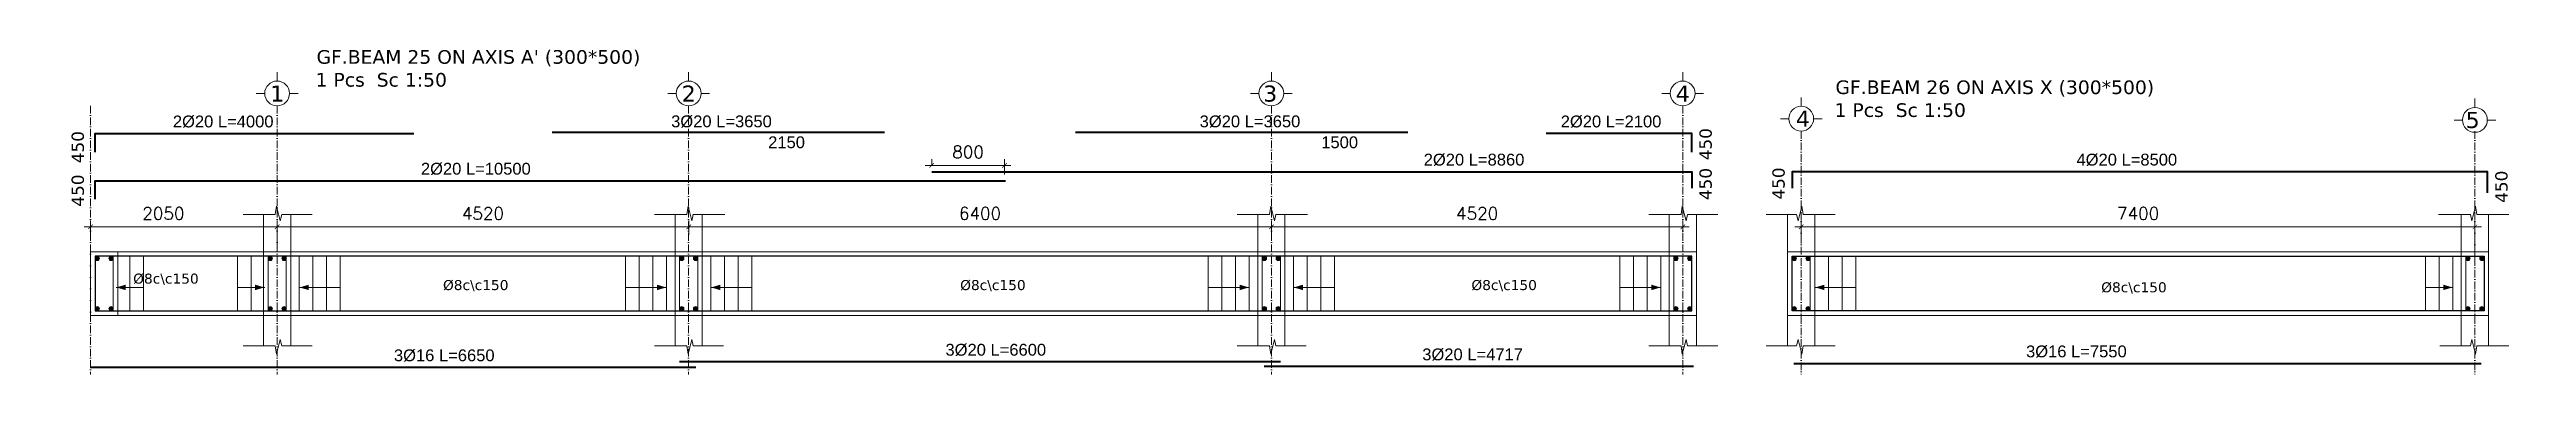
# Model space of a CAD drawing. Header units: inches. Extents: x -26151 to 62940, y -10194 to 246332.
# Drawn here: x 837 to 3557, y 102453 to 102810 of the extents above; entities that cross this region are included whole.
import ezdxf

# ---------------------------------------------------------------- set-up
doc = ezdxf.new("R2010")
doc.units = ezdxf.units.IN
doc.header["$LTSCALE"] = 0.7
doc.header["$MEASUREMENT"] = 0
doc.linetypes.add('ACAD_ISO10W100', pattern=[18, 12, -3, 0, -3])
doc.layers.get('0').update_dxf_attribs({"lineweight": 13})
doc.layers.get('Defpoints').update_dxf_attribs({"lineweight": 5})
for name, color, linetype, lineweight in [('axis', 254, 'ACAD_ISO10W100', 9), ('BEAM FRAME', 5, 'Continuous', 18), ('COLUMN', 4, 'Continuous', 20), ('elevline', 30, 'Continuous', 20), ('FRAME 070', 5, 'Continuous', 60), ('hatch', 9, 'Continuous', 9), ('renforcment', 141, 'Continuous', 40), ('tex', 3, 'Continuous', 25), ('TEXT', 3, 'Continuous', 25), ('top rein. extension', 50, 'Continuous', 20), ('top renforcment', 7, 'Continuous', 40)]:
    doc.layers.add(name, color=color, linetype=linetype, lineweight=lineweight)
doc.styles.add('100', font='romans.shx', dxfattribs={"height": 13.5})
doc.styles.add('romanc', font='verdana.ttf', dxfattribs={"height": 250})
doc.styles.get("Standard").update_dxf_attribs({"font": 'arial.ttf', "height": 13})
doc.dimstyles.new('100', dxfattribs={"dimtxt": 13.5, "dimasz": 5, "dimexe": 7, "dimexo": 7, "dimgap": 8, "dimtad": 1, "dimdec": 0, "dimlfac": 10, "dimzin": 4, "dimdsep": 46, "dimtxsty": '100', "dimblk": 'ARCHTICK', "dimcen": 0.09, "dimdle": 7, "dimclrd": 1, "dimclre": 8, "dimclrt": 2, "dimadec": 0, "dimazin": 1, "dimtfac": 1, "dimtdec": 0, "dimtix": 1, "dimtofl": 0, "dimtmove": 0, "dimatfit": 3, "dimldrblk": 'ARCHTICK', "dimfxl": 0, "dimtolj": 1, "dimtzin": 0, "dimlwd": -1, "dimlwe": -1, "dimarcsym": 0})
doc.dimstyles.get("Standard").update_dxf_attribs({"dimtxt": 13, "dimasz": 5, "dimexe": 0.18, "dimexo": 0.0625, "dimgap": 6, "dimtad": 1, "dimdec": 0, "dimlfac": 10, "dimzin": 0, "dimdsep": 46, "dimtxsty": 'Standard', "dimblk": 'ARCHTICK', "dimcen": 0.09, "dimse1": 1, "dimse2": 1, "dimclrd": 1, "dimclre": 7, "dimclrt": 3, "dimadec": 0, "dimazin": 0, "dimtfac": 1, "dimtdec": 0, "dimtix": 1, "dimtofl": 0, "dimtmove": 0, "dimatfit": 3, "dimldrblk": 'ARCHTICK', "dimfxl": 0, "dimtolj": 1, "dimtzin": 0, "dimarcsym": 0})

msp = doc.modelspace()

# ---------------------------------------------------------------- texts
at = {"layer": 'tex', "style": 'romanc'}
for p in [(928.64, 102552.78, -33279.91), (1268.9, 102545.7, -33279.91), (1836.95, 102545.7, -33279.91), (2398.48, 102545.7, -33279.91), (3090.26, 102543.24, -33279.91)]:
    msp.add_text('%%C8c\\c150', height=11, dxfattribs=at).set_placement(p)
at = {"layer": 'TEXT', "style": 'romanc'}
for s, height, p in [("GF.BEAM 25 ON AXIS A' (300*500)", 15, (1130.01, 102794.2, 156.28)), ('1 Pcs  Sc 1:50 ', 15, (1128.99, 102769.1, 156.28)), ('1', 17.6, (1079.16, 102752.67, 156.28)), ('2', 17.6, (1531.16, 102752.67, 156.28)), ('3', 17.6, (2169.82, 102752.67, 156.28)), ('4', 17.6, (2622.96, 102752.66, 156.28)), ('GF.BEAM 26 ON AXIS X (300*500)', 15, (2798.38, 102760.92, 156.28)), ('4', 17.6, (2754.92, 102724.99, 156.28)), ('1 Pcs  Sc 1:50 ', 15, (2797.37, 102735.82, 156.28)), ('5', 17.6, (3490.59, 102723.63, 156.28))]:
    msp.add_text(s, height=height, dxfattribs=at).set_placement(p)
for p in [(874.48, 102684.98, -72582.96), (2662.44, 102688.23, -73018.77), (2662.44, 102644.47, -73018.77), (2742.58, 102645.05, -73236.67), (3536.55, 102641.5, -72800.86), (874.48, 102637.29, -72582.96)]:
    msp.add_text('450', height=13.5, rotation=90, dxfattribs=at).set_placement(p)

# ---------------------------------------------------------------- blocks, each defined once
blk = doc.blocks.new('*D2138')
at = {"layer": 'Defpoints', "color": 0, "transparency": 16777216}
for p in [(836.8, 102665.6, -218.4), (836.8, 102665.6), (1886.7, 102665.6, -167.8)]:
    blk.add_point(p, dxfattribs=at)
at = {"layer": 'TEXT', "color": 3, "transparency": 16777216, "insert": (1305, 102678.7), "char_height": 13, "attachment_point": 5}
blk.add_mtext('\\A1;2%%C20 L=10500', dxfattribs=at)
blk = doc.blocks.new('_ArchTick')
at = {"color": 0, "linetype": 'ByBlock', "lineweight": 0, "const_width": 0.15}
blk.add_lwpolyline([(-0.5, -0.5), (0.5, 0.5)], dxfattribs=at)
blk = doc.blocks.new('*D2139')
at = {"color": 8, "transparency": 16777216}
for p, q in [((2178.8, 102608.5), (2178.8, 102622.1)), ((2630.8, 102609.1), (2630.8, 102622.1))]:
    blk.add_line(p, q, dxfattribs=at)
at = {"color": 1, "transparency": 16777216}
blk.add_line((2171.8, 102615.1), (2637.8, 102615.1), dxfattribs=at)
at = {"layer": 'Defpoints', "color": 0, "transparency": 16777216}
for p in [(2178.8, 102601.5), (2630.8, 102615.1), (2630.8, 102602.1)]:
    blk.add_point(p, dxfattribs=at)
at = {"color": 1, "transparency": 16777216, "xscale": 5, "yscale": 5, "zscale": 5, "rotation": 180}
blk.add_blockref('_ArchTick', (2178.8, 102615.1), dxfattribs=at)
at = {"color": 1, "transparency": 16777216, "xscale": 5, "yscale": 5, "zscale": 5}
blk.add_blockref('_ArchTick', (2630.8, 102615.1), dxfattribs=at)
at = {"color": 2, "transparency": 16777216, "insert": (2404.8, 102629.8), "char_height": 13.5, "attachment_point": 5, "style": '100'}
blk.add_mtext('\\A1;4520', dxfattribs=at)
blk = doc.blocks.new('*D2140')
at = {"layer": 'Defpoints', "color": 0, "transparency": 16777216}
for p in [(1805.7, 102675.6, -157.8), (1805.7, 102675.6), (2691.8, 102675.6, -218.5)]:
    blk.add_point(p, dxfattribs=at)
at = {"layer": 'TEXT', "color": 3, "transparency": 16777216, "insert": (2401.4, 102688.7), "char_height": 13, "attachment_point": 5}
blk.add_mtext('\\A1;2%%C20 L=8860', dxfattribs=at)
blk = doc.blocks.new('*D2184')
at = {"color": 1, "transparency": 16777216}
blk.add_line((1892.7, 102682.6), (1798.7, 102682.6), dxfattribs=at)
at = {"color": 8, "transparency": 16777216}
for p, q in [((1805.7, 102682.6), (1805.7, 102689.6)), ((1885.7, 102672.6), (1885.7, 102689.6))]:
    blk.add_line(p, q, dxfattribs=at)
at = {"layer": 'Defpoints', "color": 0, "transparency": 16777216}
for p in [(1805.7, 102682.6), (1805.7, 102675.6), (1885.7, 102665.6)]:
    blk.add_point(p, dxfattribs=at)
at = {"color": 1, "transparency": 16777216, "xscale": 5, "yscale": 5, "zscale": 5, "rotation": 180}
blk.add_blockref('_ArchTick', (1805.7, 102682.6), dxfattribs=at)
at = {"color": 1, "transparency": 16777216, "xscale": 5, "yscale": 5, "zscale": 5}
blk.add_blockref('_ArchTick', (1885.7, 102682.6), dxfattribs=at)
at = {"color": 2, "transparency": 16777216, "insert": (1845.7, 102697.4), "char_height": 13.5, "attachment_point": 5, "style": '100'}
blk.add_mtext('\\A1;800', dxfattribs=at)
blk = doc.blocks.new('*D2141')
at = {"color": 8, "transparency": 16777216}
for p, q in [((1538.8, 102606.2), (1538.8, 102622.1)), ((2178.8, 102608.5), (2178.8, 102622.1))]:
    blk.add_line(p, q, dxfattribs=at)
at = {"color": 1, "transparency": 16777216}
blk.add_line((2185.8, 102615.1), (1531.8, 102615.1), dxfattribs=at)
at = {"layer": 'Defpoints', "color": 0, "transparency": 16777216}
for p in [(1538.8, 102615.1), (1538.8, 102599.2), (2178.8, 102601.5)]:
    blk.add_point(p, dxfattribs=at)
at = {"color": 1, "transparency": 16777216, "xscale": 5, "yscale": 5, "zscale": 5, "rotation": 180}
blk.add_blockref('_ArchTick', (1538.8, 102615.1), dxfattribs=at)
at = {"color": 1, "transparency": 16777216, "xscale": 5, "yscale": 5, "zscale": 5}
blk.add_blockref('_ArchTick', (2178.8, 102615.1), dxfattribs=at)
at = {"color": 2, "transparency": 16777216, "insert": (1858.8, 102629.8), "char_height": 13.5, "attachment_point": 5, "style": '100'}
blk.add_mtext('\\A1;6400', dxfattribs=at)
blk = doc.blocks.new('*D2142')
at = {"color": 8, "transparency": 16777216}
for p, q in [((1086.8, 102593.9), (1086.8, 102622.1)), ((1538.8, 102606.2), (1538.8, 102622.1))]:
    blk.add_line(p, q, dxfattribs=at)
at = {"color": 1, "transparency": 16777216}
blk.add_line((1079.8, 102615.1), (1545.8, 102615.1), dxfattribs=at)
at = {"layer": 'Defpoints', "color": 0, "transparency": 16777216}
for p in [(1538.8, 102615.1), (1538.8, 102599.2), (1086.8, 102586.9)]:
    blk.add_point(p, dxfattribs=at)
at = {"color": 1, "transparency": 16777216, "xscale": 5, "yscale": 5, "zscale": 5, "rotation": 180}
blk.add_blockref('_ArchTick', (1086.8, 102615.1), dxfattribs=at)
at = {"color": 1, "transparency": 16777216, "xscale": 5, "yscale": 5, "zscale": 5}
blk.add_blockref('_ArchTick', (1538.8, 102615.1), dxfattribs=at)
at = {"color": 2, "transparency": 16777216, "insert": (1312.8, 102629.8), "char_height": 13.5, "attachment_point": 5, "style": '100'}
blk.add_mtext('\\A1;4520', dxfattribs=at)
blk = doc.blocks.new('*D2143')
at = {"layer": 'Defpoints', "color": 0, "transparency": 16777216}
for p in [(836.8, 102717.6, -218.4), (836.8, 102717.6), (1236.8, 102717.6, -209.5)]:
    blk.add_point(p, dxfattribs=at)
at = {"layer": 'TEXT', "color": 3, "transparency": 16777216, "insert": (1027.5, 102730.6), "char_height": 13, "attachment_point": 5}
blk.add_mtext('\\A1;2%%C20 L=4000', dxfattribs=at)
blk = doc.blocks.new('*D2144')
at = {"layer": 'Defpoints', "color": 0, "transparency": 16777216}
for p in [(881.8, 102460.8, -13652.7), (1546.8, 102460.8, -37100.9), (1546.8, 102460.8)]:
    blk.add_point(p, dxfattribs=at)
at = {"layer": 'TEXT', "color": 3, "transparency": 16777216, "insert": (1270.3, 102473.8), "char_height": 13, "attachment_point": 5}
blk.add_mtext('\\A1;3%%C16 L=6650', dxfattribs=at)
blk = doc.blocks.new('*D2145')
at = {"layer": 'Defpoints', "color": 0, "transparency": 16777216}
for p in [(1528.8, 102466.9, -13652.7), (2188.8, 102466.9, -37100.9), (2188.8, 102466.9)]:
    blk.add_point(p, dxfattribs=at)
at = {"layer": 'TEXT', "color": 3, "transparency": 16777216, "insert": (1876.1, 102479.9), "char_height": 13, "attachment_point": 5}
blk.add_mtext('\\A1;3%%C20 L=6600', dxfattribs=at)
blk = doc.blocks.new('*D2146')
at = {"color": 8, "transparency": 16777216}
for p, q in [((881.8, 102600.7), (881.8, 102622.1)), ((1086.8, 102593.9), (1086.8, 102622.1))]:
    blk.add_line(p, q, dxfattribs=at)
at = {"color": 1, "transparency": 16777216}
blk.add_line((1093.8, 102615.1), (874.8, 102615.1), dxfattribs=at)
at = {"layer": 'Defpoints', "color": 0, "transparency": 16777216}
for p in [(881.8, 102615.1), (881.8, 102593.7), (1086.8, 102586.9)]:
    blk.add_point(p, dxfattribs=at)
at = {"color": 1, "transparency": 16777216, "xscale": 5, "yscale": 5, "zscale": 5, "rotation": 180}
blk.add_blockref('_ArchTick', (881.8, 102615.1), dxfattribs=at)
at = {"color": 1, "transparency": 16777216, "xscale": 5, "yscale": 5, "zscale": 5}
blk.add_blockref('_ArchTick', (1086.8, 102615.1), dxfattribs=at)
at = {"color": 2, "transparency": 16777216, "insert": (961.8, 102629.8), "char_height": 13.5, "attachment_point": 5, "style": '100'}
blk.add_mtext('\\A1;2050', dxfattribs=at)
blk = doc.blocks.new('*D2147')
at = {"layer": 'Defpoints', "color": 0, "transparency": 16777216}
for p in [(2170.8, 102461.8, -13652.7), (2642.5, 102461.8, -37100.9), (2642.5, 102461.8)]:
    blk.add_point(p, dxfattribs=at)
at = {"layer": 'TEXT', "color": 3, "transparency": 16777216, "insert": (2399.8, 102474.8), "char_height": 13, "attachment_point": 5}
blk.add_mtext('\\A1;3%%C20 L=4717', dxfattribs=at)
blk = doc.blocks.new('*D2148')
at = {"layer": 'Defpoints', "color": 0, "transparency": 16777216}
for p in [(2480.8, 102717.6, -209.5), (2690.8, 102717.6, -218.4), (2690.8, 102717.6)]:
    blk.add_point(p, dxfattribs=at)
at = {"layer": 'TEXT', "color": 3, "transparency": 16777216, "insert": (2551.9, 102730.6), "char_height": 13, "attachment_point": 5}
blk.add_mtext('\\A1;2%%C20 L=2100', dxfattribs=at)
blk = doc.blocks.new('*D2149')
at = {"layer": 'Defpoints', "color": 0, "transparency": 16777216}
for p in [(1388.8, 102719.2, -203.1), (1388.8, 102717.7), (1753.8, 102719.2, -189.9)]:
    blk.add_point(p, dxfattribs=at)
at = {"layer": 'TEXT', "color": 3, "transparency": 16777216, "insert": (1574.8, 102730.7), "char_height": 13, "attachment_point": 5}
blk.add_mtext('\\A1;3%%C20 L=3650', dxfattribs=at)
blk = doc.blocks.new('*D2150')
at = {"layer": 'Defpoints', "color": 0, "transparency": 16777216}
for p in [(1538.8, 102717.7), (1753.8, 102717.7), (1753.8, 102695.3)]:
    blk.add_point(p, dxfattribs=at)
at = {"layer": 'TEXT', "color": 3, "transparency": 16777216, "insert": (1646.3, 102707.9), "char_height": 13, "attachment_point": 5}
blk.add_mtext('\\A1;2150', dxfattribs=at)
blk = doc.blocks.new('*D2151')
at = {"layer": 'Defpoints', "color": 0, "transparency": 16777216}
for p in [(1963.8, 102719.2, -203.1), (1963.8, 102717.7), (2328.8, 102719.2, -189.9)]:
    blk.add_point(p, dxfattribs=at)
at = {"layer": 'TEXT', "color": 3, "transparency": 16777216, "insert": (2155.3, 102730.7), "char_height": 13, "attachment_point": 5}
blk.add_mtext('\\A1;3%%C20 L=3650', dxfattribs=at)
blk = doc.blocks.new('*D2152')
at = {"layer": 'Defpoints', "color": 0, "transparency": 16777216}
for p in [(2178.8, 102717.7), (2328.8, 102717.7), (2328.8, 102695.3)]:
    blk.add_point(p, dxfattribs=at)
at = {"layer": 'TEXT', "color": 3, "transparency": 16777216, "insert": (2253.8, 102707.9), "char_height": 13, "attachment_point": 5}
blk.add_mtext('\\A1;1500', dxfattribs=at)
blk = doc.blocks.new('*D2153')
at = {"color": 8, "transparency": 16777216}
for p, q in [((2760.8, 102596.9), (2760.8, 102622.1)), ((3500.8, 102578.5), (3500.8, 102622.1))]:
    blk.add_line(p, q, dxfattribs=at)
at = {"color": 1, "transparency": 16777216}
blk.add_line((3507.8, 102615.1), (2753.8, 102615.1), dxfattribs=at)
at = {"layer": 'Defpoints', "color": 0, "transparency": 16777216}
for p in [(2760.8, 102615.1), (2760.8, 102589.9), (3500.8, 102571.5)]:
    blk.add_point(p, dxfattribs=at)
at = {"color": 1, "transparency": 16777216, "xscale": 5, "yscale": 5, "zscale": 5, "rotation": 180}
blk.add_blockref('_ArchTick', (2760.8, 102615.1), dxfattribs=at)
at = {"color": 1, "transparency": 16777216, "xscale": 5, "yscale": 5, "zscale": 5}
blk.add_blockref('_ArchTick', (3500.8, 102615.1), dxfattribs=at)
at = {"color": 2, "transparency": 16777216, "insert": (3130.8, 102629.8), "char_height": 13.5, "attachment_point": 5, "style": '100'}
blk.add_mtext('\\A1;7400', dxfattribs=at)
blk = doc.blocks.new('*D2154')
at = {"layer": 'Defpoints', "color": 0, "transparency": 16777216}
for p in [(2752.8, 102465.1, -37318.8), (2752.8, 102465.1), (3507.8, 102465.1, -13870.6)]:
    blk.add_point(p, dxfattribs=at)
at = {"layer": 'TEXT', "color": 3, "transparency": 16777216, "insert": (3063, 102478.1), "char_height": 13, "attachment_point": 5}
blk.add_mtext('\\A1;3%%C16 L=7550', dxfattribs=at)
blk = doc.blocks.new('*D2155')
at = {"layer": 'Defpoints', "color": 0, "transparency": 16777216}
for p in [(2707.4, 102675.6, -440.4), (3557.4, 102675.6, 46.4), (3557.4, 102675.6)]:
    blk.add_point(p, dxfattribs=at)
at = {"layer": 'TEXT', "color": 3, "transparency": 16777216, "insert": (3118.4, 102688.7), "char_height": 13, "attachment_point": 5}
blk.add_mtext('\\A1;4%%C20 L=8500', dxfattribs=at)

# ---------------------------------------------------------------- dimensions: what is measured, and where the dimension line sits
dim = msp.add_linear_dim(base=(1805.73, 102682.65, 156.28), p1=(1885.73, 102665.65, 156.28), p2=(1805.73, 102675.65, 156.28), dimstyle='100')
dim.commit()
dim.dimension.update_dxf_attribs({"geometry": '*D2184', "text_midpoint": (1845.73, 102697.4, 156.28)})
for base, p1, p2, picture, middle in [((881.76, 102615.07, 156.28), (1086.76, 102586.88, 156.28), (881.76, 102593.7, 156.28), '*D2146', (961.76, 102615.07, 156.28)), ((1538.76, 102615.07, 156.28), (2178.76, 102601.48, 156.28), (1538.76, 102599.16, 156.28), '*D2141', (1858.76, 102615.07, 156.28)), ((2760.76, 102615.07, 156.28), (3500.76, 102571.51, 156.28), (2760.76, 102589.87, 156.28), '*D2153', (3130.76, 102615.07, 156.28))]:
    dim = msp.add_linear_dim(base=base, p1=p1, p2=p2, angle=180, dimstyle='100')
    dim.commit()
    dim.dimension.update_dxf_attribs({"geometry": picture, "text_midpoint": middle, "dimtype": 160})
for base, p1, p2, picture, middle in [((1538.76, 102615.07, 156.28), (1086.76, 102586.88, 156.28), (1538.76, 102599.16, 156.28), '*D2142', (1312.76, 102615.07, 156.28)), ((2630.76, 102615.07, 156.28), (2178.76, 102601.48, 156.28), (2630.76, 102602.08, 156.28), '*D2139', (2404.76, 102615.07, 156.28))]:
    dim = msp.add_linear_dim(base=base, p1=p1, p2=p2, dimstyle='100')
    dim.commit()
    dim.dimension.update_dxf_attribs({"geometry": picture, "text_midpoint": middle, "dimtype": 160})
at = {"layer": 'TEXT'}
for base, p1, p2, angle, text, picture, middle in [((836.76, 102717.56, 156.28), (1236.76, 102717.56, -53.26), (836.76, 102717.56, -62.11), 180, '2%%C20 L=<>', '*D2143', (1027.47, 102717.56, 156.28)), ((1388.76, 102717.67, 156.28), (1753.76, 102719.22, -33.6), (1388.76, 102719.22, -46.87), 180, '3%%C20 L=<>', '*D2149', (1574.81, 102717.67, 156.28)), ((1963.76, 102717.67, 156.28), (2328.76, 102719.22, -33.6), (1963.76, 102719.22, -46.87), 180, '3%%C20 L=<>', '*D2151', (2155.25, 102717.67, 156.28)), ((2690.76, 102717.56, 156.28), (2480.76, 102717.56, -53.26), (2690.76, 102717.56, -62.11), 0, '2%%C20 L=<>', '*D2148', (2551.86, 102717.56, 156.28)), ((1805.73, 102675.65, 156.28), (2691.76, 102675.65, -62.26), (1805.73, 102675.65, -1.5), 180, '2%%C20 L=<>', '*D2140', (2401.36, 102675.65, 156.28)), ((3557.36, 102675.65, 156.28), (2707.36, 102675.65, -284.09), (3557.36, 102675.65, 202.67), 0, '4%%C20 L=<>', '*D2155', (3118.37, 102675.65, 156.28)), ((836.76, 102665.65, 156.28), (1886.73, 102665.65, -11.48), (836.76, 102665.65, -62.11), 180, '2%%C20 L=<>', '*D2138', (1305.02, 102665.65, 156.28)), ((1546.76, 102460.76, 12523.24), (881.76, 102460.76, -1129.44), (1546.76, 102460.76, -24577.64), 0, '3%%C16 L=<>', '*D2144', (1270.34, 102460.76, 12523.24)), ((2188.76, 102466.9, 12523.24), (1528.76, 102466.9, -1129.44), (2188.76, 102466.9, -24577.64), 0, '3%%C20 L=<>', '*D2145', (1876.15, 102466.9, 12523.24)), ((2642.46, 102461.78, 12523.24), (2170.76, 102461.78, -1129.44), (2642.46, 102461.78, -24577.64), 0, '3%%C20 L=<>', '*D2147', (2399.81, 102461.78, 12523.24)), ((2752.76, 102465.12, 12523.24), (3507.76, 102465.12, -1347.35), (2752.76, 102465.12, -24795.55), 180, '3%%C16 L=<>', '*D2154', (3062.99, 102465.12, 12523.24))]:
    dim = msp.add_linear_dim(base=base, p1=p1, p2=p2, angle=angle, text=text, dimstyle='Standard', override={"dimsd1": 1, "dimsd2": 1, "dimfxl": 0.1, "dimfxlon": 1}, dxfattribs=at)
    dim.commit()
    dim.dimension.update_dxf_attribs({"geometry": picture, "text_midpoint": middle, "dimtype": 161})
for base, p1, p2, picture, middle in [((1753.76, 102695.26, 156.28), (1538.76, 102717.66, 156.28), (1753.76, 102717.66, 156.28), '*D2150', (1646.26, 102707.9, 156.28)), ((2328.76, 102695.26, 156.28), (2178.76, 102717.66, 156.28), (2328.76, 102717.66, 156.28), '*D2152', (2253.76, 102707.9, 156.28))]:
    dim = msp.add_linear_dim(base=base, p1=p1, p2=p2, dimstyle='Standard', override={"dimsd1": 1, "dimsd2": 1, "dimfxl": 0.1, "dimfxlon": 1}, dxfattribs=at)
    dim.commit()
    dim.dimension.update_dxf_attribs({"geometry": picture, "text_midpoint": middle})

# ---------------------------------------------------------------- hatches: boundary and pattern name
at = {"layer": 'elevline'}
for points in [[(891.52, 102580.4, 1), (886.76, 102580.4, 1)], [(902, 102580.4, -1), (906.76, 102580.4, -1)], [(1081.52, 102580.4, 1), (1076.76, 102580.4, 1)], [(1092, 102580.4, -1), (1096.76, 102580.4, -1)], [(1533.52, 102580.4, 1), (1528.76, 102580.4, 1)], [(1544, 102580.4, -1), (1548.76, 102580.4, -1)], [(2173.52, 102580.4, 1), (2168.76, 102580.4, 1)], [(2184, 102580.4, -1), (2188.76, 102580.4, -1)], [(2625.52, 102580.4, 1), (2620.76, 102580.4, 1)], [(2636, 102580.4, -1), (2640.76, 102580.4, -1)], [(2755.52, 102580.4, 1), (2750.76, 102580.4, 1)], [(2766, 102580.4, -1), (2770.76, 102580.4, -1)], [(3495.52, 102580.4, 1), (3490.76, 102580.4, 1)], [(3506, 102580.4, -1), (3510.76, 102580.4, -1)], [(891.52, 102525.15, -1), (886.76, 102525.15, -1)], [(902, 102525.15, 1), (906.76, 102525.15, 1)], [(1081.52, 102525.15, -1), (1076.76, 102525.15, -1)], [(1092, 102525.15, 1), (1096.76, 102525.15, 1)], [(1533.52, 102525.15, -1), (1528.76, 102525.15, -1)], [(1544, 102525.15, 1), (1548.76, 102525.15, 1)], [(2173.52, 102525.15, -1), (2168.76, 102525.15, -1)], [(2184, 102525.15, 1), (2188.76, 102525.15, 1)], [(2625.52, 102525.15, -1), (2620.76, 102525.15, -1)], [(2636, 102525.15, 1), (2640.76, 102525.15, 1)], [(2755.52, 102525.15, -1), (2750.76, 102525.15, -1)], [(2766, 102525.15, 1), (2770.76, 102525.15, 1)], [(3495.52, 102525.15, -1), (3490.76, 102525.15, -1)], [(3506, 102525.15, 1), (3510.76, 102525.15, 1)]]:
    msp.add_hatch(color=256, dxfattribs=at).paths.add_polyline_path(points)

# ---------------------------------------------------------------- linework, layer by layer
at = {"layer": 'axis'}
for p, q in [((881.76, 102747.97, 156.28), (881.76, 102453.04, 156.28)), ((1086.76, 102747.97, 156.28), (1086.76, 102453.04, 156.28)), ((1538.76, 102747.97, 156.28), (1538.76, 102453.04, 156.28)), ((1538.76, 102747.97, 156.28), (1538.76, 102453.04, 156.28)), ((2178.76, 102747.97, 156.28), (2178.76, 102453.04, 156.28)), ((2630.76, 102747.97, 156.28), (2630.76, 102453.04, 156.28)), ((2760.76, 102720.29, 156.28), (2760.76, 102453.04, 156.28)), ((3500.76, 102720.29, 156.28), (3500.76, 102453.04, 156.28))]:
    msp.add_line(p, q, dxfattribs=at)
at = {"layer": 'BEAM FRAME', "elevation": 374.18}
for points in [[(881.76, 102517.77), (2645.76, 102517.77), (2645.76, 102587.77), (881.76, 102587.77)], [(3515.76, 102517.77), (2745.76, 102517.77), (2745.76, 102587.77), (3515.76, 102587.77)]]:
    msp.add_lwpolyline(points, close=True, dxfattribs=at)
at = {"layer": 'COLUMN', "lineweight": 20}
for p, q in [((1071.76, 102628.7, 374.18), (1071.76, 102587.77, 374.18)), ((1101.76, 102628.7, 374.18), (1101.76, 102587.77, 374.18)), ((1523.76, 102628.7, 374.18), (1523.76, 102587.77, 374.18)), ((1553.76, 102628.7, 374.18), (1553.76, 102587.77, 374.18)), ((2163.76, 102628.7, 374.18), (2163.76, 102587.77, 374.18)), ((2193.76, 102628.7, 374.18), (2193.76, 102587.77, 374.18)), ((2615.76, 102628.7, 374.18), (2615.76, 102587.77, 374.18)), ((2645.76, 102628.7, 374.18), (2645.76, 102587.77, 374.18)), ((2745.76, 102628.7, 374.18), (2745.76, 102587.77, 374.18)), ((2775.76, 102628.7, 374.18), (2775.76, 102587.77, 374.18)), ((3485.76, 102628.7, 374.18), (3485.76, 102587.77, 374.18)), ((3515.76, 102628.7, 374.18), (3515.76, 102587.77, 374.18)), ((1071.76, 102484.35, 374.18), (1071.76, 102517.77, 374.18)), ((1101.76, 102484.35, 374.18), (1101.76, 102517.77, 374.18)), ((1523.76, 102484.35, 374.18), (1523.76, 102517.77, 374.18)), ((1553.76, 102484.35, 374.18), (1553.76, 102517.77, 374.18)), ((2163.76, 102484.35, 374.18), (2163.76, 102517.77, 374.18)), ((2193.76, 102484.35, 374.18), (2193.76, 102517.77, 374.18)), ((2615.76, 102484.35, 374.18), (2615.76, 102517.77, 374.18)), ((2645.76, 102484.35, 374.18), (2645.76, 102517.77, 374.18)), ((2745.76, 102484.35, 374.18), (2745.76, 102517.77, 374.18)), ((2775.76, 102484.35, 374.18), (2775.76, 102517.77, 374.18)), ((3485.76, 102484.35, 374.18), (3485.76, 102517.77, 374.18)), ((3515.76, 102484.35, 374.18), (3515.76, 102517.77, 374.18))]:
    msp.add_line(p, q, dxfattribs=at)
at = {"layer": 'elevline'}
for p, q in [((924.85, 102522.77, 156.28), (924.85, 102582.77, 156.28)), ((939.85, 102522.77, 156.28), (939.85, 102582.77, 156.28)), ((1043.1, 102522.77, 156.28), (1043.1, 102582.77, 156.28)), ((1058.1, 102522.77, 156.28), (1058.1, 102582.77, 156.28)), ((1111.07, 102522.77, 156.28), (1111.07, 102582.77, 156.28)), ((1126.03, 102522.77, 156.28), (1126.03, 102582.77, 156.28)), ((1141.03, 102522.77, 156.28), (1141.03, 102582.77, 156.28)), ((1156.03, 102522.77, 156.28), (1156.03, 102582.77, 156.28)), ((1469.49, 102522.77, 156.28), (1469.49, 102582.77, 156.28)), ((1484.49, 102522.77, 156.28), (1484.49, 102582.77, 156.28)), ((1499.49, 102522.77, 156.28), (1499.49, 102582.77, 156.28)), ((1514.45, 102522.77, 156.28), (1514.45, 102582.77, 156.28)), ((1563.07, 102522.77, 156.28), (1563.07, 102582.77, 156.28)), ((1578.03, 102522.77, 156.28), (1578.03, 102582.77, 156.28)), ((1593.03, 102522.77, 156.28), (1593.03, 102582.77, 156.28)), ((1608.03, 102522.77, 156.28), (1608.03, 102582.77, 156.28)), ((2109.49, 102522.77, 156.28), (2109.49, 102582.77, 156.28)), ((2124.49, 102522.77, 156.28), (2124.49, 102582.77, 156.28)), ((2139.49, 102522.77, 156.28), (2139.49, 102582.77, 156.28)), ((2154.45, 102522.77, 156.28), (2154.45, 102582.77, 156.28)), ((2203.07, 102522.77, 156.28), (2203.07, 102582.77, 156.28)), ((2218.03, 102522.77, 156.28), (2218.03, 102582.77, 156.28)), ((2233.03, 102522.77, 156.28), (2233.03, 102582.77, 156.28)), ((2248.03, 102522.77, 156.28), (2248.03, 102582.77, 156.28)), ((2561.69, 102522.77, 156.28), (2561.69, 102582.77, 156.28)), ((2576.69, 102522.77, 156.28), (2576.69, 102582.77, 156.28)), ((2591.69, 102522.77, 156.28), (2591.69, 102582.77, 156.28)), ((2606.65, 102522.77, 156.28), (2606.65, 102582.77, 156.28)), ((2620.72, 102522.77, 156.28), (2620.72, 102582.77, 156.28)), ((2790.76, 102522.77, 156.28), (2790.76, 102582.77, 156.28)), ((2805.76, 102522.77, 156.28), (2805.76, 102582.77, 156.28)), ((2820.76, 102522.77, 156.28), (2820.76, 102582.77, 156.28)), ((3446.49, 102522.77, 156.28), (3446.49, 102582.77, 156.28)), ((3461.49, 102522.77, 156.28), (3461.49, 102582.77, 156.28)), ((3476.45, 102522.77, 156.28), (3476.45, 102582.77, 156.28))]:
    msp.add_line(p, q, dxfattribs=at)
for centre in [(889.14, 102580.4, 156.28), (904.38, 102580.4, 156.28), (1079.14, 102580.4, 156.28), (1094.38, 102580.4, 156.28), (1531.14, 102580.4, 156.28), (1546.38, 102580.4, 156.28), (2171.14, 102580.4, 156.28), (2186.38, 102580.4, 156.28), (2623.14, 102580.4, 156.28), (2638.38, 102580.4, 156.28), (2753.14, 102580.4, 156.28), (2768.38, 102580.4, 156.28), (3493.14, 102580.4, 156.28), (3508.38, 102580.4, 156.28), (889.14, 102525.15, 156.28), (904.38, 102525.15, 156.28), (1079.14, 102525.15, 156.28), (1094.38, 102525.15, 156.28), (1531.14, 102525.15, 156.28), (1546.38, 102525.15, 156.28), (2171.14, 102525.15, 156.28), (2186.38, 102525.15, 156.28), (2623.14, 102525.15, 156.28), (2638.38, 102525.15, 156.28), (2753.14, 102525.15, 156.28), (2768.38, 102525.15, 156.28), (3493.14, 102525.15, 156.28), (3508.38, 102525.15, 156.28)]:
    msp.add_circle(centre, 2.38, dxfattribs=at)
at = {"layer": 'FRAME 070', "lineweight": 20}
for p, q in [((1049.37, 102628.7, 374.18), (1084.73, 102628.7, 374.18)), ((1084.73, 102628.7, 374.18), (1086.08, 102637.7, 374.18)), ((1086.08, 102637.7, 374.18), (1090.26, 102621.63, 374.18)), ((1090.26, 102621.63, 374.18), (1091.77, 102628.7, 374.18)), ((1091.77, 102628.7, 374.18), (1125.16, 102628.7, 374.18)), ((1501.37, 102628.7, 374.18), (1536.73, 102628.7, 374.18)), ((1536.73, 102628.7, 374.18), (1538.08, 102637.7, 374.18)), ((1538.08, 102637.7, 374.18), (1542.26, 102621.63, 374.18)), ((1542.26, 102621.63, 374.18), (1543.77, 102628.7, 374.18)), ((1543.29, 102628.7, 374.18), (1578.65, 102628.7, 374.18)), ((2141.37, 102628.7, 374.18), (2176.73, 102628.7, 374.18)), ((2176.73, 102628.7, 374.18), (2178.08, 102637.7, 374.18)), ((2178.08, 102637.7, 374.18), (2182.26, 102621.63, 374.18)), ((2182.26, 102621.63, 374.18), (2183.77, 102628.7, 374.18)), ((2183.29, 102628.7, 374.18), (2218.65, 102628.7, 374.18)), ((2593.37, 102628.7, 374.18), (2628.73, 102628.7, 374.18)), ((2628.73, 102628.7, 374.18), (2630.08, 102637.7, 374.18)), ((2630.08, 102637.7, 374.18), (2634.26, 102621.63, 374.18)), ((2634.26, 102621.63, 374.18), (2635.77, 102628.7, 374.18)), ((2635.77, 102628.7, 374.18), (2669.16, 102628.7, 374.18)), ((2755.75, 102628.7, 374.18), (2722.36, 102628.7, 374.18)), ((2757.26, 102621.63, 374.18), (2755.75, 102628.7, 374.18)), ((2761.44, 102637.7, 374.18), (2757.26, 102621.63, 374.18)), ((2762.79, 102628.7, 374.18), (2761.44, 102637.7, 374.18)), ((2798.15, 102628.7, 374.18), (2762.79, 102628.7, 374.18)), ((3496.23, 102628.7, 374.18), (3460.88, 102628.7, 374.18)), ((3497.26, 102621.63, 374.18), (3495.75, 102628.7, 374.18)), ((3501.44, 102637.7, 374.18), (3497.26, 102621.63, 374.18)), ((3502.79, 102628.7, 374.18), (3501.44, 102637.7, 374.18)), ((3538.15, 102628.7, 374.18), (3502.79, 102628.7, 374.18)), ((1086.08, 102475.35, 374.18), (1090.26, 102491.42, 374.18)), ((1090.26, 102491.42, 374.18), (1091.77, 102484.35, 374.18)), ((1538.08, 102475.35, 374.18), (1542.26, 102491.42, 374.18)), ((1542.26, 102491.42, 374.18), (1543.77, 102484.35, 374.18)), ((2178.08, 102475.35, 374.18), (2182.26, 102491.42, 374.18)), ((2182.26, 102491.42, 374.18), (2183.77, 102484.35, 374.18)), ((2630.08, 102475.35, 374.18), (2634.26, 102491.42, 374.18)), ((2634.26, 102491.42, 374.18), (2635.77, 102484.35, 374.18)), ((2757.26, 102491.42, 374.18), (2755.75, 102484.35, 374.18)), ((2761.44, 102475.35, 374.18), (2757.26, 102491.42, 374.18)), ((3497.26, 102491.42, 374.18), (3495.75, 102484.35, 374.18)), ((3501.44, 102475.35, 374.18), (3497.26, 102491.42, 374.18)), ((1049.37, 102484.35, 374.18), (1084.73, 102484.35, 374.18)), ((1084.73, 102484.35, 374.18), (1086.08, 102475.35, 374.18)), ((1091.77, 102484.35, 374.18), (1125.16, 102484.35, 374.18)), ((1501.37, 102484.35, 374.18), (1536.73, 102484.35, 374.18)), ((1536.73, 102484.35, 374.18), (1538.08, 102475.35, 374.18)), ((1543.77, 102484.35, 374.18), (1577.16, 102484.35, 374.18)), ((2141.37, 102484.35, 374.18), (2176.73, 102484.35, 374.18)), ((2176.73, 102484.35, 374.18), (2178.08, 102475.35, 374.18)), ((2183.77, 102484.35, 374.18), (2217.16, 102484.35, 374.18)), ((2593.37, 102484.35, 374.18), (2628.73, 102484.35, 374.18)), ((2628.73, 102484.35, 374.18), (2630.08, 102475.35, 374.18)), ((2635.77, 102484.35, 374.18), (2669.16, 102484.35, 374.18)), ((2755.75, 102484.35, 374.18), (2722.36, 102484.35, 374.18)), ((2762.79, 102484.35, 374.18), (2761.44, 102475.35, 374.18)), ((2798.15, 102484.35, 374.18), (2762.79, 102484.35, 374.18)), ((3495.75, 102484.35, 374.18), (3462.36, 102484.35, 374.18)), ((3502.79, 102484.35, 374.18), (3501.44, 102475.35, 374.18)), ((3538.15, 102484.35, 374.18), (3502.79, 102484.35, 374.18))]:
    msp.add_line(p, q, dxfattribs=at)
at = {"layer": 'FRAME 070', "lineweight": 15, "elevation": 156.28}
for points in [[(881.76, 102517.77), (911.76, 102517.77), (911.76, 102587.77), (881.76, 102587.77)], [(1071.76, 102517.77), (1101.76, 102517.77), (1101.76, 102587.77), (1071.76, 102587.77)], [(1523.76, 102517.77), (1553.76, 102517.77), (1553.76, 102587.77), (1523.76, 102587.77)], [(2163.76, 102517.77), (2193.76, 102517.77), (2193.76, 102587.77), (2163.76, 102587.77)], [(2615.76, 102517.77), (2645.76, 102517.77), (2645.76, 102587.77), (2615.76, 102587.77)], [(2775.76, 102517.77), (2745.76, 102517.77), (2745.76, 102587.77), (2775.76, 102587.77)], [(3515.76, 102517.77), (3485.76, 102517.77), (3485.76, 102587.77), (3515.76, 102587.77)]]:
    msp.add_lwpolyline(points, close=True, dxfattribs=at)
at = {"layer": 'hatch'}
for p, q in [((1086.76, 102784.94, 156.28), (1086.76, 102775.21, 156.28)), ((1538.76, 102784.94, 156.28), (1538.76, 102775.21, 156.28)), ((2178.76, 102784.94, 156.28), (2178.76, 102775.21, 156.28)), ((2630.56, 102784.94, 156.28), (2630.56, 102775.21, 156.28)), ((1063.84, 102761.46, 156.28), (1073.57, 102761.46, 156.28)), ((1109.68, 102761.46, 156.28), (1099.95, 102761.46, 156.28)), ((1515.84, 102761.46, 156.28), (1525.57, 102761.46, 156.28)), ((1561.68, 102761.46, 156.28), (1551.95, 102761.46, 156.28)), ((2155.84, 102761.46, 156.28), (2165.57, 102761.46, 156.28)), ((2201.68, 102761.46, 156.28), (2191.95, 102761.46, 156.28)), ((2607.64, 102761.46, 156.28), (2617.37, 102761.46, 156.28)), ((2653.48, 102761.46, 156.28), (2643.75, 102761.46, 156.28)), ((2760.76, 102757.27, 156.28), (2760.76, 102747.53, 156.28)), ((2737.84, 102733.79, 156.28), (2747.57, 102733.79, 156.28)), ((2783.68, 102733.79, 156.28), (2773.95, 102733.79, 156.28)), ((3477.84, 102732.43, 156.28), (3487.57, 102732.43, 156.28)), ((3500.76, 102755.91, 156.28), (3500.76, 102746.17, 156.28)), ((3523.68, 102732.43, 156.28), (3513.95, 102732.43, 156.28))]:
    msp.add_line(p, q, dxfattribs=at)
for centre in [(1086.76, 102761.59, 156.28), (1538.76, 102761.59, 156.28), (2178.76, 102761.59, 156.28), (2630.56, 102761.59, 156.28), (2760.76, 102733.91, 156.28), (3500.76, 102732.55, 156.28)]:
    msp.add_circle(centre, 13.62, dxfattribs=at)
at = {"layer": 'renforcment', "lineweight": -2, "elevation": 374.18}
for points in [[(886.76, 102522.77), (2640.76, 102522.77), (2640.76, 102582.77), (886.76, 102582.77)], [(3510.76, 102522.77), (2750.76, 102522.77), (2750.76, 102582.77), (3510.76, 102582.77)]]:
    msp.add_lwpolyline(points, close=True, dxfattribs=at)
at = {"layer": 'top rein. extension'}
for p, q in [((909.89, 102548.61, 156.28), (939.85, 102548.61, 156.28)), ((1073.06, 102548.61, 156.28), (1043.1, 102548.61, 156.28)), ((1111.07, 102548.61, 156.28), (1156.03, 102548.61, 156.28)), ((1514.45, 102548.61, 156.28), (1469.49, 102548.61, 156.28)), ((1563.07, 102548.61, 156.28), (1608.03, 102548.61, 156.28)), ((2154.45, 102548.61, 156.28), (2109.49, 102548.61, 156.28)), ((2203.07, 102548.61, 156.28), (2248.03, 102548.61, 156.28)), ((2606.65, 102548.61, 156.28), (2561.69, 102548.61, 156.28)), ((2775.8, 102548.61, 156.28), (2820.76, 102548.61, 156.28)), ((3476.45, 102548.61, 156.28), (3446.49, 102548.61, 156.28))]:
    msp.add_line(p, q, dxfattribs=at)
for points in [[(920.36, 102551.61, 156.28), (910.24, 102548.61, 156.28), (920.36, 102545.61, 156.28)], [(1062.59, 102551.61, 156.28), (1072.71, 102548.61, 156.28), (1062.59, 102545.61, 156.28)], [(1121.55, 102551.61, 156.28), (1111.42, 102548.61, 156.28), (1121.55, 102545.61, 156.28)], [(1503.97, 102551.61, 156.28), (1514.1, 102548.61, 156.28), (1503.97, 102545.61, 156.28)], [(1573.55, 102551.61, 156.28), (1563.42, 102548.61, 156.28), (1573.55, 102545.61, 156.28)], [(2143.97, 102551.61, 156.28), (2154.1, 102548.61, 156.28), (2143.97, 102545.61, 156.28)], [(2213.55, 102551.61, 156.28), (2203.42, 102548.61, 156.28), (2213.55, 102545.61, 156.28)], [(2596.17, 102551.61, 156.28), (2606.3, 102548.61, 156.28), (2596.17, 102545.61, 156.28)], [(2786.27, 102551.61, 156.28), (2776.15, 102548.61, 156.28), (2786.27, 102545.61, 156.28)], [(3465.97, 102551.61, 156.28), (3476.1, 102548.61, 156.28), (3465.97, 102545.61, 156.28)]]:
    msp.add_solid(points, dxfattribs=at)
at = {"layer": 'top renforcment'}
for p, q in [((1546.76, 102460.76, 156.28), (881.76, 102460.76, 156.28)), ((2188.76, 102466.9, 156.28), (1528.76, 102466.9, 156.28)), ((2642.46, 102461.78, 156.28), (2170.76, 102461.78, 156.28)), ((2752.76, 102465.12, -61.63), (3507.76, 102465.12, -61.63))]:
    msp.add_line(p, q, dxfattribs=at)
at = {"layer": 'top renforcment', "elevation": 156.28}
for points in [[(886.76, 102697.28), (886.76, 102717.56), (1236.76, 102717.56)], [(1388.76, 102719.22), (1753.76, 102719.22)], [(1963.76, 102719.22), (2328.76, 102719.22)], [(2640.76, 102697.28), (2640.76, 102717.56), (2480.76, 102717.56)], [(1805.73, 102675.65), (2640.76, 102675.65), (2640.76, 102657.76)], [(3514.46, 102652.37), (3514.46, 102675.65), (2750.76, 102675.65), (2750.76, 102657.76)], [(886.76, 102645.38), (886.76, 102665.65), (1886.73, 102665.65)]]:
    msp.add_lwpolyline(points, dxfattribs=at)
at = {"layer": 'top renforcment', "lineweight": 15, "elevation": 156.28}
for points in [[(886.76, 102522.77), (906.76, 102522.77), (906.76, 102582.77), (886.76, 102582.77)], [(1076.76, 102522.77), (1096.76, 102522.77), (1096.76, 102582.77), (1076.76, 102582.77)], [(1528.76, 102522.77), (1548.76, 102522.77), (1548.76, 102582.77), (1528.76, 102582.77)], [(2168.76, 102522.77), (2188.76, 102522.77), (2188.76, 102582.77), (2168.76, 102582.77)], [(2620.76, 102522.77), (2640.76, 102522.77), (2640.76, 102582.77), (2620.76, 102582.77)], [(2770.76, 102522.77), (2750.76, 102522.77), (2750.76, 102582.77), (2770.76, 102582.77)], [(3510.76, 102522.77), (3490.76, 102522.77), (3490.76, 102582.77), (3510.76, 102582.77)]]:
    msp.add_lwpolyline(points, close=True, dxfattribs=at)

msp.set_redraw_order([(e.dxf.handle, doc.entitydb.next_handle()) for e in msp.query("TEXT MTEXT ATTDEF DIMENSION ARC_DIMENSION")])  # texts and dimensions are drawn at this point

doc.saveas('drawing.dxf')
